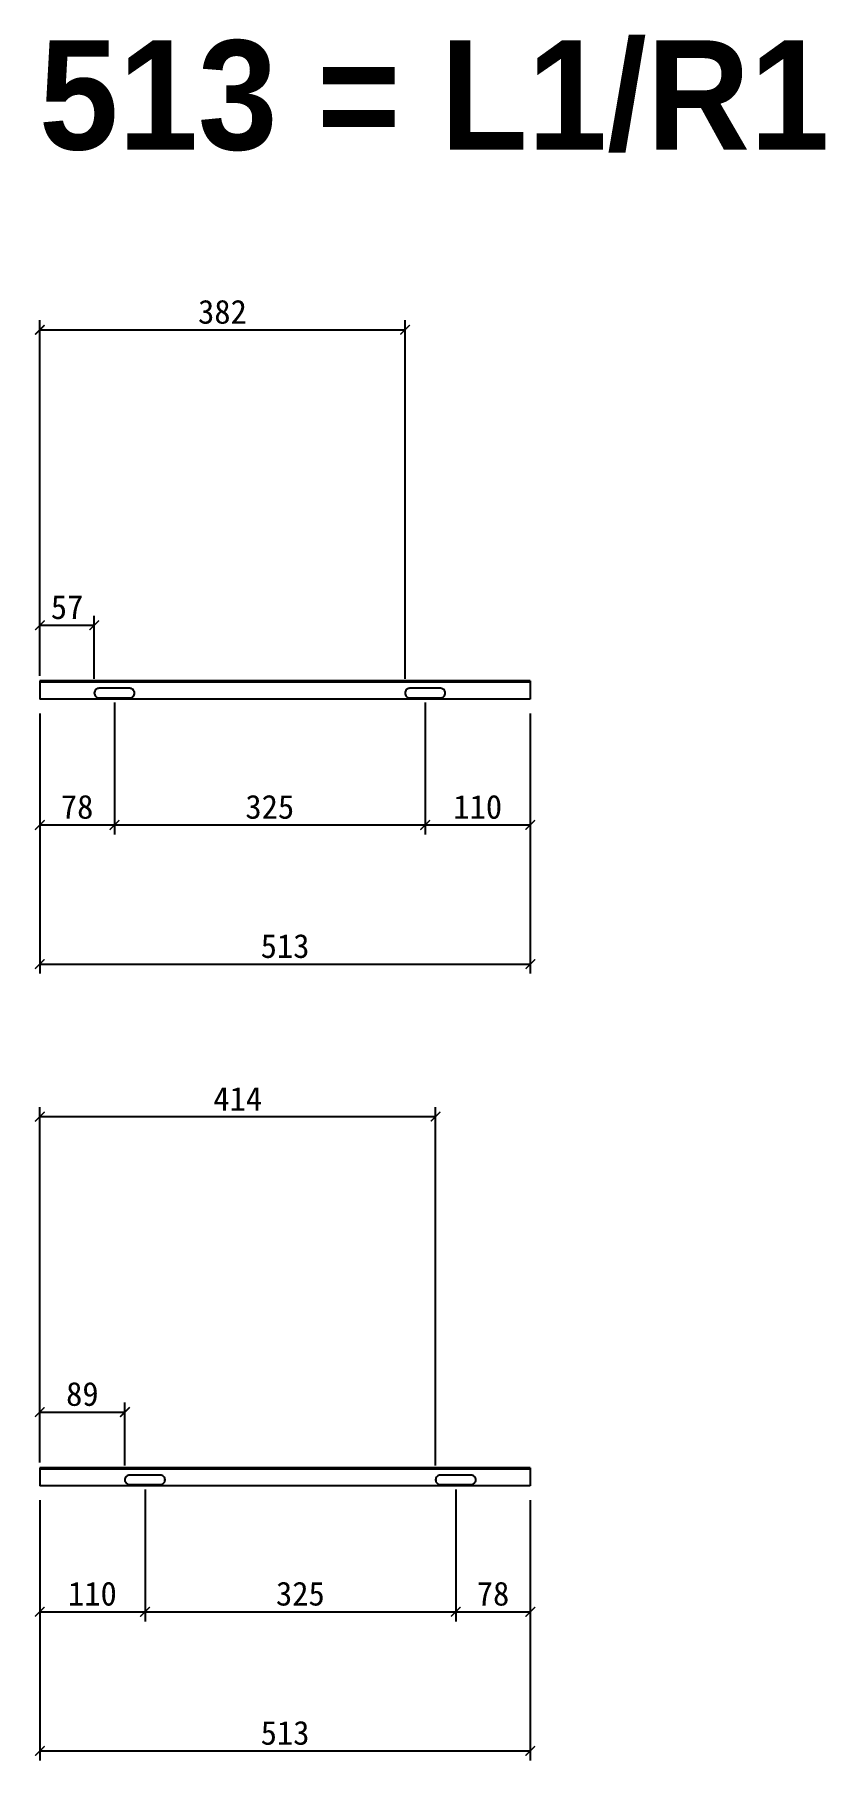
# Model space of a CAD drawing. Header units: millimetres. Extents: x -44117 to 256353, y -2095463 to 65325.
# Drawn here: x 121024 to 121851, y -968712 to -966906 of the extents above; entities that cross this region are included whole.
import ezdxf

# ---------------------------------------------------------------- set-up
doc = ezdxf.new("R2010")
doc.units = ezdxf.units.MM
doc.header["$LTSCALE"] = 10
doc.styles.add('MtX_Gulim', font='')
doc.styles.get('MtX_Gulim').set_extended_font_data('Gulim', bold=True)
doc.dimstyles.new('ISO-25', dxfattribs={"dimtxt": 2.5, "dimasz": 2.5, "dimexe": 1, "dimexo": 1, "dimtad": 1, "dimtxsty": 'Standard', "dimblk": 'ARCHTICK', "dimcen": 2.5, "dimadec": 0, "dimazin": 0, "dimtfac": 1, "dimtmove": 0, "dimatfit": 3, "dimfxl": 0, "dimarcsym": 0})

msp = doc.modelspace()

# ---------------------------------------------------------------- texts
at = {"linetype": 'Continuous', "style": 'MtX_Gulim'}
msp.add_text('513 = L1/R1', height=114.2657061, dxfattribs=at).set_placement((121028.18688, -967026.66335))

# ---------------------------------------------------------------- blocks, each defined once
blk = doc.blocks.new('_ArchTick')
at = {"color": 0, "linetype": 'ByBlock', "const_width": 0.15}
blk.add_lwpolyline([(-0.5, -0.5), (0.5, 0.5)], dxfattribs=at)
blk = doc.blocks.new('*D6628')
at = {"color": 0, "lineweight": -2}
for p, q in [((121029.1, -967616.5), (121029.1, -967888.6)), ((121542.1, -967616.5), (121542.1, -967888.6)), ((121029.1, -967878.6), (121542.1, -967878.6))]:
    blk.add_line(p, q, dxfattribs=at)
at = {"layer": 'Defpoints', "color": 0}
for p in [(121029.1, -967601.5), (121542.1, -967601.5), (121542.1, -967878.6)]:
    blk.add_point(p, dxfattribs=at)
at = {"color": 0, "lineweight": -2, "xscale": 10, "yscale": 10, "zscale": 10, "rotation": 180}
blk.add_blockref('_ArchTick', (121029.1, -967878.6), dxfattribs=at)
at = {"color": 0, "lineweight": -2, "xscale": 10, "yscale": 10, "zscale": 10}
blk.add_blockref('_ArchTick', (121542.1, -967878.6), dxfattribs=at)
at = {"color": 0, "insert": (121285.6, -967859.9), "char_height": 25, "attachment_point": 5}
blk.add_mtext('513', dxfattribs=at)
blk = doc.blocks.new('*D6629')
at = {"color": 0, "lineweight": -2}
for p, q in [((121107.1, -967605.1), (121107.1, -967743.1)), ((121029.1, -967616.5), (121029.1, -967743.1)), ((121029.1, -967733.1), (121107.1, -967733.1))]:
    blk.add_line(p, q, dxfattribs=at)
at = {"layer": 'Defpoints', "color": 0}
for p in [(121107.1, -967590.1), (121029.1, -967601.5), (121107.1, -967733.1)]:
    blk.add_point(p, dxfattribs=at)
at = {"color": 0, "lineweight": -2, "xscale": 10, "yscale": 10, "zscale": 10, "rotation": 180}
blk.add_blockref('_ArchTick', (121029.1, -967733.1), dxfattribs=at)
at = {"color": 0, "lineweight": -2, "xscale": 10, "yscale": 10, "zscale": 10}
blk.add_blockref('_ArchTick', (121107.1, -967733.1), dxfattribs=at)
at = {"color": 0, "insert": (121068.1, -967714.3), "char_height": 25, "attachment_point": 5}
blk.add_mtext('78', dxfattribs=at)
blk = doc.blocks.new('*D6630')
at = {"color": 0, "lineweight": -2}
for p, q in [((121432.1, -967605.1), (121432.1, -967743.1)), ((121542.1, -967616.5), (121542.1, -967743.1)), ((121432.1, -967733.1), (121542.1, -967733.1))]:
    blk.add_line(p, q, dxfattribs=at)
at = {"layer": 'Defpoints', "color": 0}
for p in [(121432.1, -967590.1), (121542.1, -967601.5), (121542.1, -967733.1)]:
    blk.add_point(p, dxfattribs=at)
at = {"color": 0, "lineweight": -2, "xscale": 10, "yscale": 10, "zscale": 10, "rotation": 180}
blk.add_blockref('_ArchTick', (121432.1, -967733.1), dxfattribs=at)
at = {"color": 0, "lineweight": -2, "xscale": 10, "yscale": 10, "zscale": 10}
blk.add_blockref('_ArchTick', (121542.1, -967733.1), dxfattribs=at)
at = {"color": 0, "insert": (121487.1, -967714.3), "char_height": 25, "attachment_point": 5}
blk.add_mtext('110', dxfattribs=at)
blk = doc.blocks.new('*D6631')
at = {"color": 0, "lineweight": -2}
for p, q in [((121029.1, -967568.9), (121029.1, -967514.2)), ((121086.1, -967580.1), (121086.1, -967514.2)), ((121029.1, -967524.2), (121086.1, -967524.2))]:
    blk.add_line(p, q, dxfattribs=at)
at = {"layer": 'Defpoints', "color": 0}
for p in [(121086.1, -967524.2), (121029.1, -967583.9), (121086.1, -967595.1)]:
    blk.add_point(p, dxfattribs=at)
at = {"color": 0, "lineweight": -2, "xscale": 10, "yscale": 10, "zscale": 10, "rotation": 180}
blk.add_blockref('_ArchTick', (121029.1, -967524.2), dxfattribs=at)
at = {"color": 0, "lineweight": -2, "xscale": 10, "yscale": 10, "zscale": 10}
blk.add_blockref('_ArchTick', (121086.1, -967524.2), dxfattribs=at)
at = {"color": 0, "insert": (121057.6, -967505.4), "char_height": 25, "attachment_point": 5}
blk.add_mtext('57', dxfattribs=at)
blk = doc.blocks.new('*D6632')
at = {"color": 0, "lineweight": -2}
for p, q in [((121029.1, -967577), (121029.1, -967205.2)), ((121411.1, -967580.1), (121411.1, -967205.2)), ((121029.1, -967215.2), (121411.1, -967215.2))]:
    blk.add_line(p, q, dxfattribs=at)
at = {"layer": 'Defpoints', "color": 0}
for p in [(121411.1, -967215.2), (121029.1, -967592), (121411.1, -967595.1)]:
    blk.add_point(p, dxfattribs=at)
at = {"color": 0, "lineweight": -2, "xscale": 10, "yscale": 10, "zscale": 10, "rotation": 180}
blk.add_blockref('_ArchTick', (121029.1, -967215.2), dxfattribs=at)
at = {"color": 0, "lineweight": -2, "xscale": 10, "yscale": 10, "zscale": 10}
blk.add_blockref('_ArchTick', (121411.1, -967215.2), dxfattribs=at)
at = {"color": 0, "insert": (121220.1, -967196.5), "char_height": 25, "attachment_point": 5}
blk.add_mtext('382', dxfattribs=at)
blk = doc.blocks.new('*D6633')
at = {"color": 0, "lineweight": -2}
for p, q in [((121107.1, -967615.1), (121107.1, -967743.1)), ((121432.1, -967615.1), (121432.1, -967743.1)), ((121107.1, -967733.1), (121432.1, -967733.1))]:
    blk.add_line(p, q, dxfattribs=at)
at = {"layer": 'Defpoints', "color": 0}
for p in [(121107.1, -967600.1), (121432.1, -967600.1), (121432.1, -967733.1)]:
    blk.add_point(p, dxfattribs=at)
at = {"color": 0, "lineweight": -2, "xscale": 10, "yscale": 10, "zscale": 10, "rotation": 180}
blk.add_blockref('_ArchTick', (121107.1, -967733.1), dxfattribs=at)
at = {"color": 0, "lineweight": -2, "xscale": 10, "yscale": 10, "zscale": 10}
blk.add_blockref('_ArchTick', (121432.1, -967733.1), dxfattribs=at)
at = {"color": 0, "insert": (121269.6, -967714.3), "char_height": 25, "attachment_point": 5}
blk.add_mtext('325', dxfattribs=at)
blk = doc.blocks.new('*D6634')
at = {"color": 0, "lineweight": -2}
for p, q in [((121029.1, -968439.5), (121029.1, -968711.6)), ((121542.1, -968439.5), (121542.1, -968711.6)), ((121029.1, -968701.6), (121542.1, -968701.6))]:
    blk.add_line(p, q, dxfattribs=at)
at = {"layer": 'Defpoints', "color": 0}
for p in [(121029.1, -968424.5), (121542.1, -968424.5), (121542.1, -968701.6)]:
    blk.add_point(p, dxfattribs=at)
at = {"color": 0, "lineweight": -2, "xscale": 10, "yscale": 10, "zscale": 10, "rotation": 180}
blk.add_blockref('_ArchTick', (121029.1, -968701.6), dxfattribs=at)
at = {"color": 0, "lineweight": -2, "xscale": 10, "yscale": 10, "zscale": 10}
blk.add_blockref('_ArchTick', (121542.1, -968701.6), dxfattribs=at)
at = {"color": 0, "insert": (121285.6, -968682.9), "char_height": 25, "attachment_point": 5}
blk.add_mtext('513', dxfattribs=at)
blk = doc.blocks.new('*D6635')
at = {"color": 0, "lineweight": -2}
for p, q in [((121029.1, -968439.5), (121029.1, -968566.1)), ((121139.1, -968428.1), (121139.1, -968566.1)), ((121029.1, -968556.1), (121139.1, -968556.1))]:
    blk.add_line(p, q, dxfattribs=at)
at = {"layer": 'Defpoints', "color": 0}
for p in [(121029.1, -968424.5), (121139.1, -968413.1), (121139.1, -968556.1)]:
    blk.add_point(p, dxfattribs=at)
at = {"color": 0, "lineweight": -2, "xscale": 10, "yscale": 10, "zscale": 10, "rotation": 180}
blk.add_blockref('_ArchTick', (121029.1, -968556.1), dxfattribs=at)
at = {"color": 0, "lineweight": -2, "xscale": 10, "yscale": 10, "zscale": 10}
blk.add_blockref('_ArchTick', (121139.1, -968556.1), dxfattribs=at)
at = {"color": 0, "insert": (121084.1, -968537.3), "char_height": 25, "attachment_point": 5}
blk.add_mtext('110', dxfattribs=at)
blk = doc.blocks.new('*D6636')
at = {"color": 0, "lineweight": -2}
for p, q in [((121464.1, -968428.1), (121464.1, -968566.1)), ((121542.1, -968439.5), (121542.1, -968566.1)), ((121464.1, -968556.1), (121542.1, -968556.1))]:
    blk.add_line(p, q, dxfattribs=at)
at = {"layer": 'Defpoints', "color": 0}
for p in [(121464.1, -968413.1), (121542.1, -968424.5), (121542.1, -968556.1)]:
    blk.add_point(p, dxfattribs=at)
at = {"color": 0, "lineweight": -2, "xscale": 10, "yscale": 10, "zscale": 10, "rotation": 180}
blk.add_blockref('_ArchTick', (121464.1, -968556.1), dxfattribs=at)
at = {"color": 0, "lineweight": -2, "xscale": 10, "yscale": 10, "zscale": 10}
blk.add_blockref('_ArchTick', (121542.1, -968556.1), dxfattribs=at)
at = {"color": 0, "insert": (121503.1, -968537.3), "char_height": 25, "attachment_point": 5}
blk.add_mtext('78', dxfattribs=at)
blk = doc.blocks.new('*D6637')
at = {"color": 0, "lineweight": -2}
for p, q in [((121029.1, -968391.9), (121029.1, -968337.2)), ((121029.1, -968347.2), (121118.1, -968347.2)), ((121118.1, -968403.1), (121118.1, -968337.2))]:
    blk.add_line(p, q, dxfattribs=at)
at = {"layer": 'Defpoints', "color": 0}
for p in [(121118.1, -968347.2), (121029.1, -968406.9), (121118.1, -968418.1)]:
    blk.add_point(p, dxfattribs=at)
at = {"color": 0, "lineweight": -2, "xscale": 10, "yscale": 10, "zscale": 10, "rotation": 180}
blk.add_blockref('_ArchTick', (121029.1, -968347.2), dxfattribs=at)
at = {"color": 0, "lineweight": -2, "xscale": 10, "yscale": 10, "zscale": 10}
blk.add_blockref('_ArchTick', (121118.1, -968347.2), dxfattribs=at)
at = {"color": 0, "insert": (121073.6, -968328.4), "char_height": 25, "attachment_point": 5}
blk.add_mtext('89', dxfattribs=at)
blk = doc.blocks.new('*D6638')
at = {"color": 0, "lineweight": -2}
for p, q in [((121029.1, -968400), (121029.1, -968028.2)), ((121029.1, -968038.2), (121443.1, -968038.2)), ((121443.1, -968403.1), (121443.1, -968028.2))]:
    blk.add_line(p, q, dxfattribs=at)
at = {"layer": 'Defpoints', "color": 0}
for p in [(121443.1, -968038.2), (121029.1, -968415), (121443.1, -968418.1)]:
    blk.add_point(p, dxfattribs=at)
at = {"color": 0, "lineweight": -2, "xscale": 10, "yscale": 10, "zscale": 10, "rotation": 180}
blk.add_blockref('_ArchTick', (121029.1, -968038.2), dxfattribs=at)
at = {"color": 0, "lineweight": -2, "xscale": 10, "yscale": 10, "zscale": 10}
blk.add_blockref('_ArchTick', (121443.1, -968038.2), dxfattribs=at)
at = {"color": 0, "insert": (121236.1, -968019.5), "char_height": 25, "attachment_point": 5}
blk.add_mtext('414', dxfattribs=at)
blk = doc.blocks.new('*D6639')
at = {"color": 0, "lineweight": -2}
for p, q in [((121139.1, -968438.1), (121139.1, -968566.1)), ((121464.1, -968438.1), (121464.1, -968566.1)), ((121139.1, -968556.1), (121464.1, -968556.1))]:
    blk.add_line(p, q, dxfattribs=at)
at = {"layer": 'Defpoints', "color": 0}
for p in [(121139.1, -968423.1), (121464.1, -968423.1), (121464.1, -968556.1)]:
    blk.add_point(p, dxfattribs=at)
at = {"color": 0, "lineweight": -2, "xscale": 10, "yscale": 10, "zscale": 10, "rotation": 180}
blk.add_blockref('_ArchTick', (121139.1, -968556.1), dxfattribs=at)
at = {"color": 0, "lineweight": -2, "xscale": 10, "yscale": 10, "zscale": 10}
blk.add_blockref('_ArchTick', (121464.1, -968556.1), dxfattribs=at)
at = {"color": 0, "insert": (121301.6, -968537.3), "char_height": 25, "attachment_point": 5}
blk.add_mtext('325', dxfattribs=at)

# ---------------------------------------------------------------- dimensions: what is measured, and where the dimension line sits
for base, p1, p2, picture, middle in [((121411.0749, -967215.24444), (121029.0747, -967592.00584), (121411.0749, -967595.10584), '*D6632', (121220.0748, -967196.49444)), ((121086.0749, -967524.17313), (121029.0747, -967583.90584), (121086.0749, -967595.10584), '*D6631', (121057.5748, -967505.42313)), ((121107.0749, -967733.09542), (121029.0747, -967601.50584), (121107.0749, -967590.10584), '*D6629', (121068.0748, -967714.34542)), ((121542.0795, -967733.09542), (121432.0749, -967590.10584), (121542.0795, -967601.50584), '*D6630', (121487.0772, -967714.34542)), ((121432.0749, -967733.09542), (121107.0749, -967600.10584), (121432.0749, -967600.10584), '*D6633', (121269.5749, -967714.34542)), ((121443.0749, -968038.24488), (121029.0747, -968415.00628), (121443.0749, -968418.10628), '*D6638', (121236.0748, -968019.49488)), ((121118.0749, -968347.17357), (121029.0747, -968406.90628), (121118.0749, -968418.10628), '*D6637', (121073.5748, -968328.42357)), ((121139.0749, -968556.09586), (121029.0747, -968424.50628), (121139.0749, -968413.10628), '*D6635', (121084.0748, -968537.34586)), ((121464.0749, -968556.09586), (121139.0749, -968423.10628), (121464.0749, -968423.10628), '*D6639', (121301.5749, -968537.34586)), ((121542.0795, -968556.09586), (121464.0749, -968413.10628), (121542.0795, -968424.50628), '*D6636', (121503.0772, -968537.34586))]:
    dim = msp.add_linear_dim(base=base, p1=p1, p2=p2, dimstyle='ISO-25', override={"dimscale": 10, "dimasz": 1, "dimexo": 1.5})
    dim.commit()
    dim.dimension.update_dxf_attribs({"geometry": picture, "text_midpoint": middle})
for base, p1, p2, picture, middle in [((121542.0795, -967878.62885), (121029.0747, -967601.50584), (121542.0795, -967601.50584), '*D6628', (121285.5771, -967878.62885)), ((121542.0795, -968701.62929), (121029.0747, -968424.50628), (121542.0795, -968424.50628), '*D6634', (121285.5771, -968701.62929))]:
    dim = msp.add_linear_dim(base=base, p1=p1, p2=p2, dimstyle='ISO-25', override={"dimscale": 10, "dimasz": 1, "dimexo": 1.5})
    dim.commit()
    dim.dimension.update_dxf_attribs({"geometry": picture, "text_midpoint": middle, "dimtype": 160})

# ---------------------------------------------------------------- linework, layer by layer
at = {"linetype": 'Continuous'}
for p, q in [((121542.0795, -967582.50584), (121029.0747, -967582.50584)), ((121542.0795, -967583.90584), (121029.0747, -967583.90584)), ((121542.0795, -967601.50584), (121029.0747, -967601.50584)), ((121542.0795, -968405.50628), (121029.0747, -968405.50628)), ((121542.0795, -968406.90628), (121029.0747, -968406.90628)), ((121542.0795, -968424.50628), (121029.0747, -968424.50628))]:
    msp.add_line(p, q, dxfattribs=at)
for p, q in [((121029.0747, -967582.50584), (121029.0747, -967601.50584)), ((121542.0795, -967582.50584), (121542.0795, -967601.50584)), ((121029.0747, -968405.50628), (121029.0747, -968424.50628)), ((121542.0795, -968405.50628), (121542.0795, -968424.50628))]:
    msp.add_line(p, q)
at = {"color": 2, "linetype": 'Continuous'}
for points in [[(121086.0749, -967595.10584), (121086.0749, -967595.10584, 0.4142135624), (121091.0749, -967600.10584), (121123.0749, -967600.10584, 0.4142135624), (121128.0749, -967595.10584), (121128.0749, -967595.10584, 0.4142135624), (121123.0749, -967590.10584), (121091.0749, -967590.10584, 0.4142135624)], [(121411.0749, -967595.10584), (121411.0749, -967595.10584, 0.4142135624), (121416.0749, -967600.10584), (121448.0749, -967600.10584, 0.4142135624), (121453.0749, -967595.10584), (121453.0749, -967595.10584, 0.4142135624), (121448.0749, -967590.10584), (121416.0749, -967590.10584, 0.4142135624)], [(121118.0749, -968418.10628), (121118.0749, -968418.10628, 0.4142135624), (121123.0749, -968423.10628), (121155.0749, -968423.10628, 0.4142135624), (121160.0749, -968418.10628), (121160.0749, -968418.10628, 0.4142135624), (121155.0749, -968413.10628), (121123.0749, -968413.10628, 0.4142135624)], [(121443.0749, -968418.10628), (121443.0749, -968418.10628, 0.4142135624), (121448.0749, -968423.10628), (121480.0749, -968423.10628, 0.4142135624), (121485.0749, -968418.10628), (121485.0749, -968418.10628, 0.4142135624), (121480.0749, -968413.10628), (121448.0749, -968413.10628, 0.4142135624)]]:
    msp.add_lwpolyline(points, format="xyb", close=True, dxfattribs=at)

msp.set_redraw_order([(e.dxf.handle, doc.entitydb.next_handle()) for e in msp.query("TEXT MTEXT ATTDEF DIMENSION ARC_DIMENSION")])  # texts and dimensions are drawn at this point

doc.saveas('drawing.dxf')
